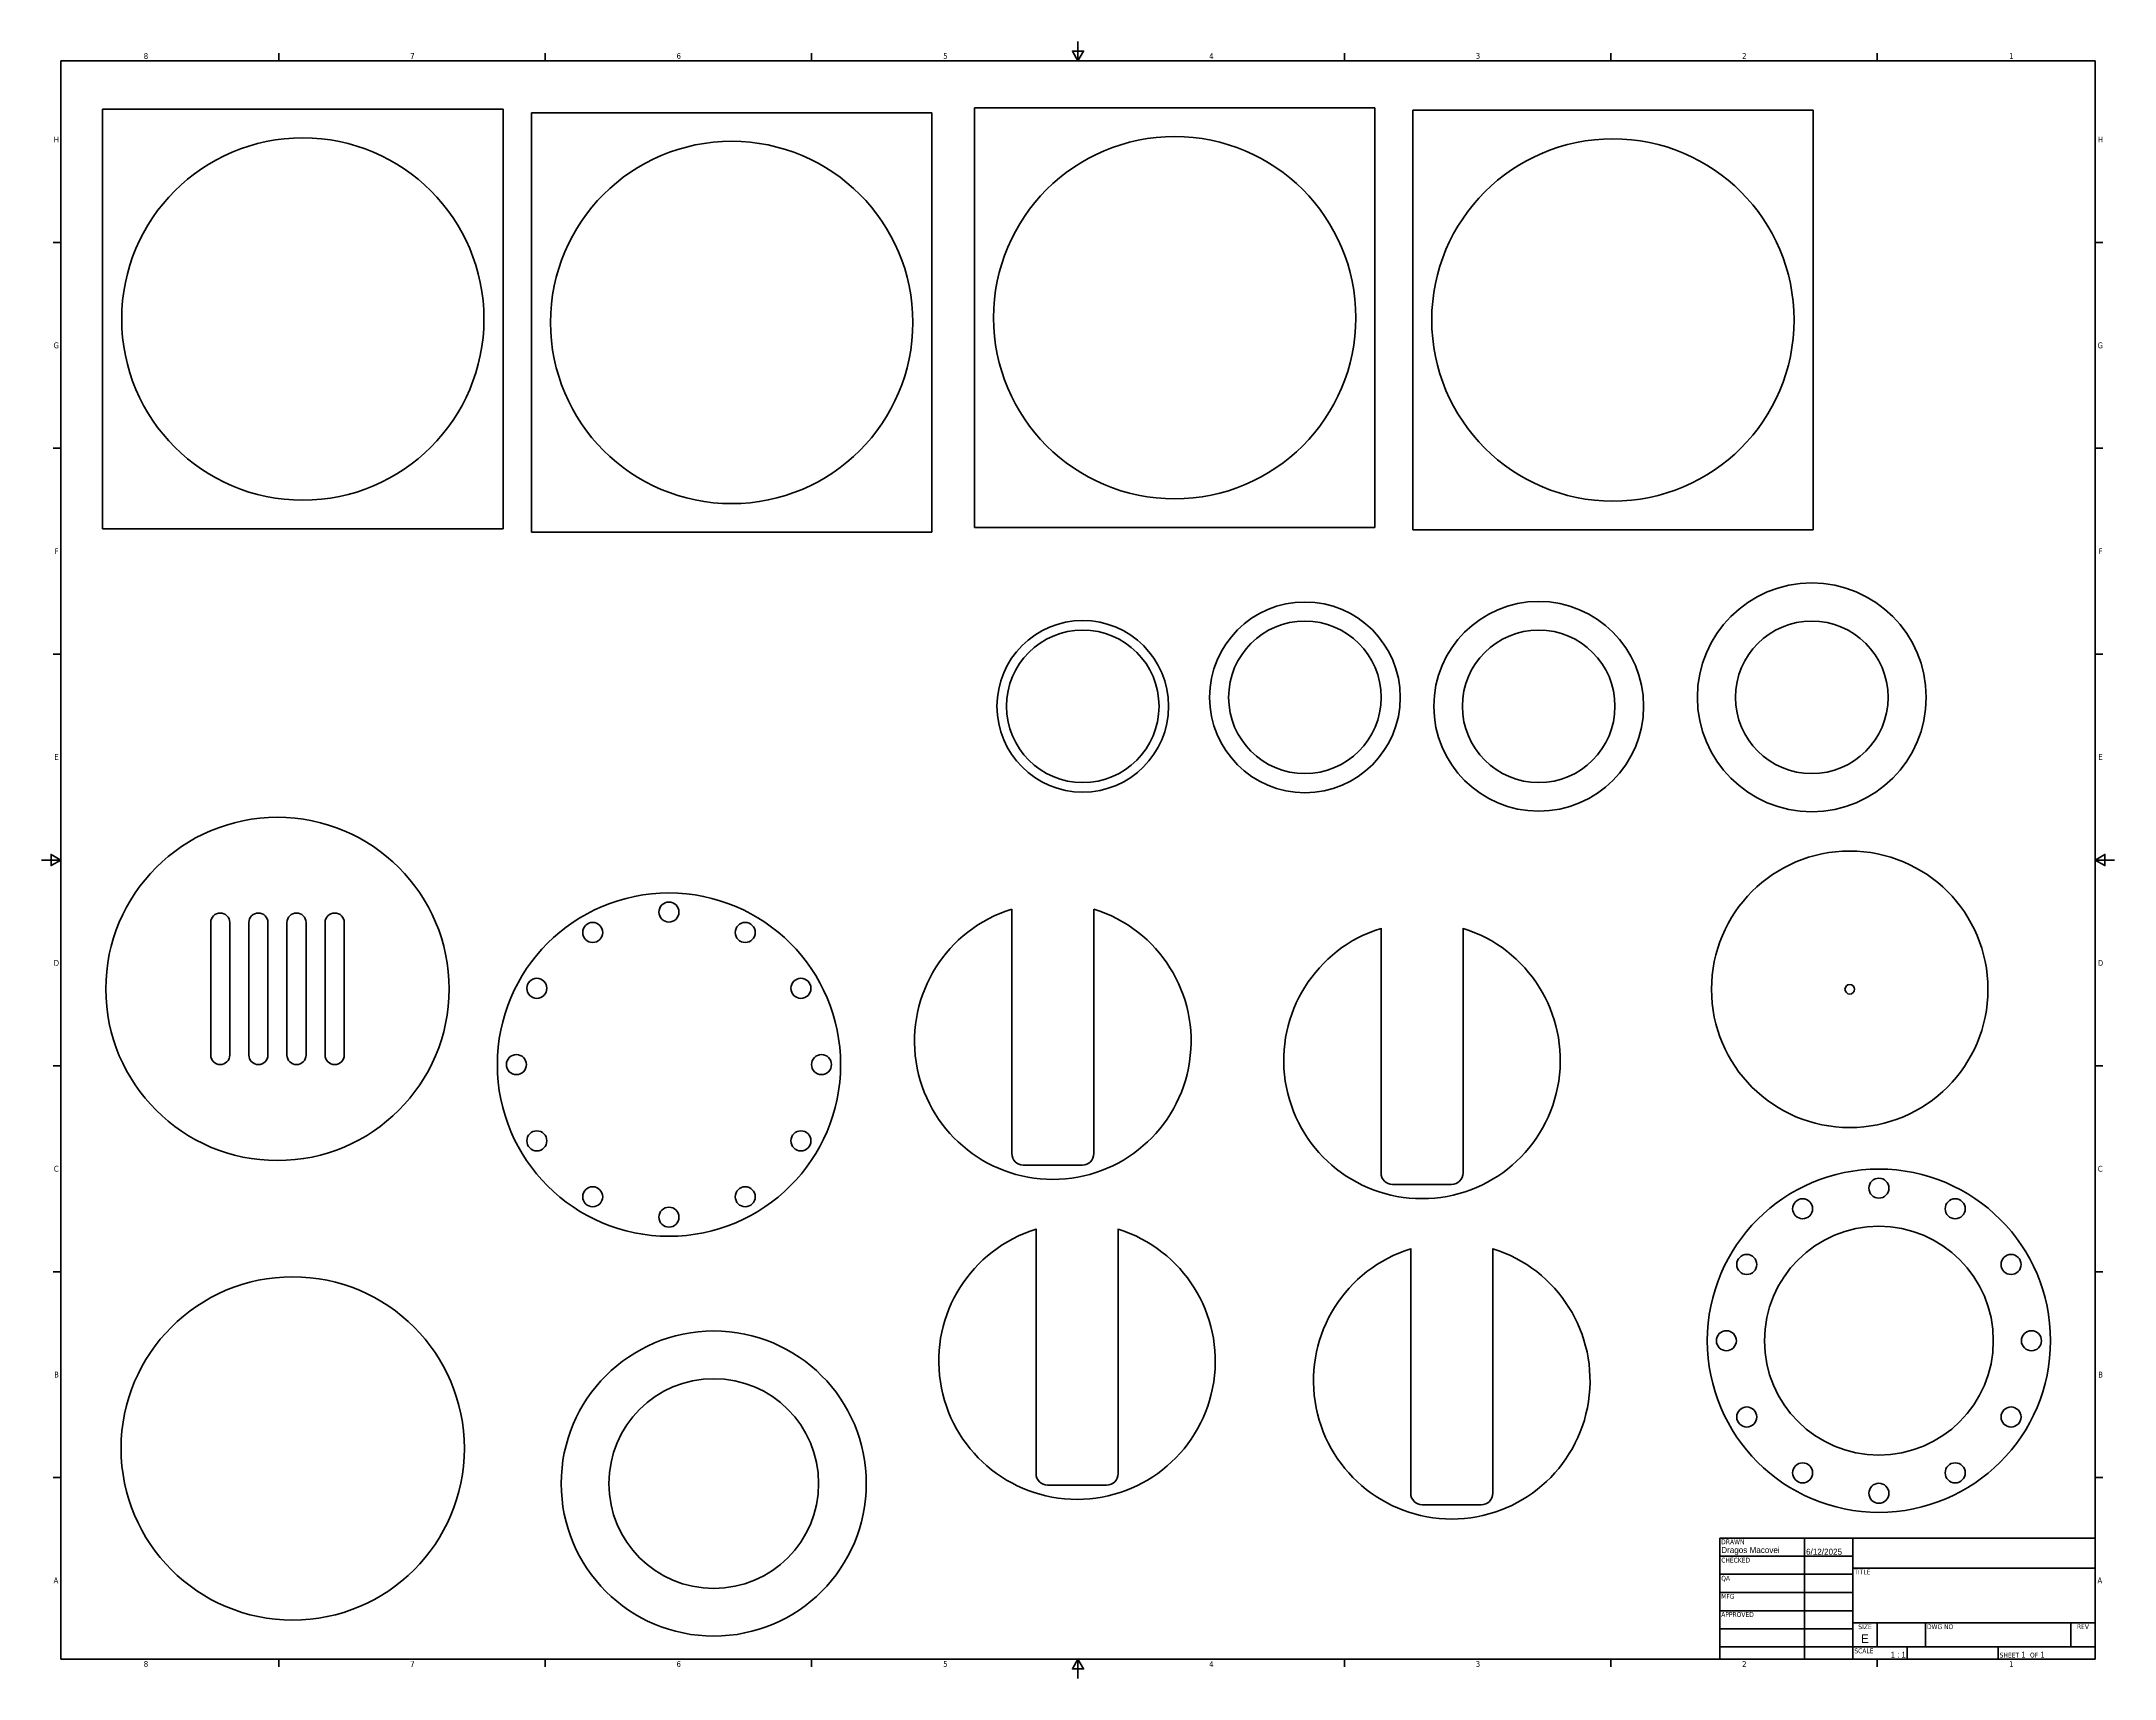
# Model space of a CAD drawing. Header units: millimetres. Extents: x 15 to 1102, y 3 to 861.
import ezdxf
from ezdxf.enums import TextEntityAlignment as Align

# ---------------------------------------------------------------- set-up
doc = ezdxf.new("R2018")
doc.units = ezdxf.units.MM
for name, color, linetype, lineweight in [('Border (ANSI)', 7, 'Continuous', 70), ('Title (ANSI)', 7, 'Continuous', 50), ('Visible (ANSI)', 7, 'Continuous', 50)]:
    doc.layers.add(name, color=color, linetype=linetype, lineweight=lineweight)
doc.styles.add('Note Text (ANSI)', font='tahoma.ttf')
doc.styles.add('Text Style30', font='tahoma.ttf')
doc.styles.add('Text Style38', font='tahoma.ttf')
doc.styles.add('Text Style39', font='tahoma.ttf')

# ---------------------------------------------------------------- blocks, each defined once
blk = doc.blocks.new('Borders Default Border')
at = {"layer": 'Border (ANSI)'}
for p, q in [((139.7, 850.9), (139.7, 855)), ((279.4, 850.9), (279.4, 855)), ((419.1, 850.9), (419.1, 855)), ((698.5, 850.9), (698.5, 855)), ((838.2, 850.9), (838.2, 855)), ((977.9, 850.9), (977.9, 855)), ((25.4, 755.7), (21.3, 755.7)), ((1092.2, 755.7), (1096.3, 755.7)), ((25.4, 647.7), (21.3, 647.7)), ((1092.2, 647.7), (1096.3, 647.7)), ((25.4, 539.7), (21.3, 539.7)), ((1092.2, 539.7), (1096.3, 539.7)), ((25.4, 323.8), (21.3, 323.8)), ((1092.2, 323.8), (1096.3, 323.8)), ((25.4, 215.9), (21.3, 215.9)), ((1092.2, 215.9), (1096.3, 215.9)), ((25.4, 108), (21.3, 108)), ((1092.2, 108), (1096.3, 108)), ((139.7, 12.7), (139.7, 8.6)), ((279.4, 12.7), (279.4, 8.6)), ((419.1, 12.7), (419.1, 8.6)), ((698.5, 12.7), (698.5, 8.6)), ((838.2, 12.7), (838.2, 8.6)), ((977.9, 12.7), (977.9, 8.6))]:
    blk.add_line(p, q, dxfattribs=at)
at = {"layer": 'Border (ANSI)', "flags": 128}
for points in [[(558.8, 861.1), (558.8, 850.9), (555.9, 856), (561.7, 856), (558.8, 850.9)], [(25.4, 12.7), (25.4, 850.9), (1092.2, 850.9), (1092.2, 12.7), (25.4, 12.7)], [(15.2, 431.8), (25.4, 431.8), (20.3, 434.7), (20.3, 428.9), (25.4, 431.8)], [(1102.4, 431.8), (1092.2, 431.8), (1097.3, 434.7), (1097.3, 428.9), (1092.2, 431.8)], [(558.8, 2.5), (558.8, 12.7), (555.9, 7.6), (561.7, 7.6), (558.8, 12.7)]]:
    blk.add_lwpolyline(points, dxfattribs=at)
at = {"layer": 'Border (ANSI)', "char_height": 3.05, "attachment_point": 7, "style": 'Note Text (ANSI)'}
for s, insert in [('8', (68.9, 851.8)), ('7', (208.6, 851.9)), ('6', (348.3, 851.9)), ('5', (488.1, 851.9)), ('4', (627.6, 851.9)), ('3', (767.4, 851.9)), ('2', (907.1, 851.9)), ('1', (1047.1, 851.9)), ('H', (21.7, 808.1)), ('H', (1093.6, 808.1)), ('G', (21.6, 700.1)), ('G', (1093.5, 700.1)), ('F', (22.1, 592.2)), ('F', (1094, 592.2)), ('E', (22, 484.3)), ('E', (1093.9, 484.3)), ('D', (21.7, 376.3)), ('D', (1093.6, 376.3)), ('C', (21.7, 268.3)), ('C', (1093.6, 268.3)), ('B', (21.9, 160.4)), ('B', (1093.8, 160.4)), ('A', (21.6, 52.5)), ('A', (1093.4, 52.5)), ('8', (68.9, 8.6)), ('7', (208.6, 8.6)), ('6', (348.3, 8.6)), ('5', (488.1, 8.6)), ('4', (627.6, 8.6)), ('3', (767.4, 8.6)), ('2', (907.1, 8.6)), ('1', (1047.1, 8.6))]:
    blk.add_mtext(s, dxfattribs=dict(at, insert=insert))
blk = doc.blocks.new('Title Blocks ANSI - Large')
at = {"layer": 'Title (ANSI)'}
for p, q in [((127, 189.2), (127, 125.7)), ((323.9, 189.2), (127, 189.2)), ((323.9, 125.7), (323.9, 189.2)), ((127, 125.7), (323.9, 125.7))]:
    blk.add_line(p, q, dxfattribs=at)
at = {"layer": 'Title (ANSI)', "lineweight": 35}
for p, q in [((171.5, 125.7), (171.5, 189.2)), ((196.9, 125.7), (196.9, 189.2)), ((127, 179.7), (196.9, 179.7)), ((127, 170.2), (196.9, 170.2)), ((196.9, 173.5), (323.9, 173.5)), ((127, 160.7), (196.9, 160.7)), ((127, 151.1), (196.9, 151.1)), ((127, 141.6), (196.9, 141.6)), ((323.9, 144.8), (196.9, 144.8)), ((209.6, 132.1), (209.6, 144.8)), ((235, 132.1), (235, 144.8)), ((311.2, 132.1), (311.2, 144.8)), ((196.9, 132.1), (127, 132.1)), ((323.9, 132.1), (196.9, 132.1)), ((225.3, 132.1), (225.3, 125.7)), ((273.1, 132.1), (273.1, 125.7))]:
    blk.add_line(p, q, dxfattribs=at)
at = {"layer": 'Title (ANSI)', "style": 'Text Style38'}
for s, p in [('DRAWN', (127.8, 188.5)), ('CHECKED', (127.8, 178.9)), ('QA', (127.8, 169.4)), ('TITLE', (197.6, 172.7)), ('MFG', (127.8, 159.9)), ('APPROVED', (127.8, 150.4)), ('DWG NO', (235.7, 144)), ('SCALE', (197.6, 131.3))]:
    blk.add_text(s, height=2.54, dxfattribs=at).set_placement(p, align=Align.TOP_LEFT)
for s, p in [('SIZE', (203.2, 144)), ('REV', (317.5, 144))]:
    blk.add_text(s, height=2.54, dxfattribs=at).set_placement(p, align=Align.TOP_CENTER)
at = {"layer": 'Title (ANSI)', "insert": (273.8, 126.5), "char_height": 3.048, "attachment_point": 7, "style": 'Note Text (ANSI)'}
blk.add_mtext('\\fTahoma|b0|i0;\\H2.5400;SHEET\\fTahoma|b0|i0;\\H3.0480; 1  \\fTahoma|b0|i0;\\H2.5400;OF\\fTahoma|b0|i0;\\H3.0480; 1 ', dxfattribs=at)
at = {"layer": 'Title (ANSI)'}
for tag, height, style, p in [('CHECKED_BY', 3.17, 'Text Style39', (127.8, 170.9)), ('AUTHOR', 3.17, 'Text Style39', (127.8, 180.5)), ('CHECKED_DATE', 3.17, 'Text Style39', (172.2, 170.9)), ('CREATION_DATE', 3.17, 'Text Style39', (172.2, 180.5)), ('MFG_APPROVED_BY', 3.17, 'Text Style39', (127.8, 151.9)), ('MFG_APPROVED_DATE', 3.17, 'Text Style39', (172.2, 151.9)), ('ENG_APPROVED_BY', 3.17, 'Text Style39', (127.8, 142.4)), ('ENG_APPROVAL_DATE', 3.17, 'Text Style39', (172.2, 142.4)), ('PART_NUMBER', 4.57, 'Text Style30', (235.7, 132.8))]:
    blk.add_attdef(tag, text='', height=height, dxfattribs=dict(at, style=style)).set_placement(p, align=Align.BOTTOM_LEFT)
for tag, height, style, p in [('COMPANY', 3.17, 'Text Style39', (260.4, 181.4)), ('Sheet_Size', 4.57, 'Text Style30', (203.2, 136.5)), ('REVISION_NUMBER', 3.17, 'Text Style39', (317.5, 136.5))]:
    blk.add_attdef(tag, text='', height=height, dxfattribs=dict(at, style=style)).set_placement(p, align=Align.MIDDLE_CENTER)
at = {"layer": 'Title (ANSI)', "style": 'Text Style30'}
blk.add_attdef('TITLE', text='', height=4.57, dxfattribs=at).set_placement((197.6, 158.1), align=Align.MIDDLE_LEFT)
at = {"layer": 'Title (ANSI)', "style": 'Note Text (ANSI)'}
blk.add_attdef('Initial_View_Scale', text='', height=3.05, dxfattribs=at).set_placement((224.5, 126.5), align=Align.BOTTOM_RIGHT)

msp = doc.modelspace()

# ---------------------------------------------------------------- linework, layer by layer
at = {"layer": 'Visible (ANSI)'}
for p, q in [((504.5, 826.2), (504.5, 606.2)), ((714.5, 826.2), (504.5, 826.2)), ((714.5, 606.2), (714.5, 826.2)), ((47.3, 825.5), (47.3, 605.5)), ((257.3, 825.5), (47.3, 825.5)), ((257.3, 605.5), (257.3, 825.5)), ((272.2, 823.7), (272.2, 603.7)), ((482.2, 823.7), (272.2, 823.7)), ((482.2, 603.7), (482.2, 823.7)), ((734.3, 825), (734.3, 605)), ((944.3, 825), (734.3, 825)), ((944.3, 605), (944.3, 825)), ((47.3, 605.5), (257.3, 605.5)), ((272.2, 603.7), (482.2, 603.7)), ((504.5, 606.2), (714.5, 606.2)), ((734.3, 605), (944.3, 605)), ((524.1, 277.8), (524.1, 406)), ((567.1, 406), (567.1, 277.8)), ((104, 329.5), (104, 399)), ((114, 399), (114, 329.5)), ((124, 329.5), (124, 399)), ((134, 399), (134, 329.5)), ((144, 329.5), (144, 399)), ((154, 399), (154, 329.5)), ((164, 329.5), (164, 399)), ((174, 399), (174, 329.5)), ((717.7, 267.7), (717.7, 396)), ((760.7, 396), (760.7, 267.7)), ((561.1, 271.8), (530.1, 271.8)), ((754.7, 261.7), (723.7, 261.7)), ((536.8, 110), (536.8, 238.3)), ((579.8, 238.3), (579.8, 110)), ((733.3, 99.7), (733.3, 228)), ((776.3, 228), (776.3, 99.7)), ((573.8, 104), (542.8, 104)), ((770.3, 93.7), (739.3, 93.7))]:
    msp.add_line(p, q, dxfattribs=at)
for centre, radius in [((152.3, 715.5), 95), ((377.2, 713.7), 95), ((609.5, 716.2), 95), ((839.3, 715), 95), ((943.6, 517.1), 60), ((677.8, 517.1), 50), ((800.4, 512.4), 55), ((561.3, 512.4), 45), ((677.8, 517.1), 40), ((943.6, 517.1), 40), ((561.3, 512.4), 40), ((800.4, 512.4), 40), ((139, 364.2), 90), ((963.5, 364), 72.5), ((344.3, 324.5), 90), ((344.3, 404.5), 5.25), ((304.3, 393.8), 5.25), ((384.3, 393.8), 5.25), ((275, 364.5), 5.25), ((413.5, 364.5), 5.25), ((963.5, 364), 2.5), ((264.3, 324.5), 5.25), ((424.3, 324.5), 5.25), ((275, 284.5), 5.25), ((413.5, 284.5), 5.25), ((978.8, 179.7), 90), ((978.8, 259.7), 5.25), ((304.3, 255.2), 5.25), ((384.3, 255.2), 5.25), ((938.8, 248.9), 5.25), ((1018.8, 248.9), 5.25), ((344.3, 244.5), 5.25), ((978.8, 179.7), 60), ((909.5, 219.7), 5.25), ((1048.1, 219.7), 5.25), ((147, 123.2), 90), ((367.8, 104.8), 80), ((898.8, 179.7), 5.25), ((1058.8, 179.7), 5.25), ((367.8, 104.8), 55), ((909.5, 139.7), 5.25), ((1048.1, 139.7), 5.25), ((938.8, 110.4), 5.25), ((1018.8, 110.4), 5.25), ((978.8, 99.7), 5.25)]:
    msp.add_circle(centre, radius, dxfattribs=at)
for centre, radius, start, end in [((109, 399), 5, 0, 180), ((129, 399), 5, 0, 180), ((149, 399), 5, 0, 180), ((169, 399), 5, 0, 180), ((545.6, 336.8), 72.5, 107.2506, 72.7494), ((739.2, 326.7), 72.5, 107.2506, 72.7494), ((109, 329.5), 5, 180, 0), ((129, 329.5), 5, 180, 0), ((149, 329.5), 5, 180, 0), ((169, 329.5), 5, 180, 0), ((530.1, 277.8), 6, 180, 270), ((561.1, 277.8), 6, 270, 0), ((723.7, 267.7), 6, 180, 270), ((754.7, 267.7), 6, 270, 0), ((558.3, 169), 72.5, 107.2506, 72.7494), ((754.8, 158.7), 72.5, 107.2506, 72.7494), ((542.8, 110), 6, 180, 270), ((573.8, 110), 6, 270, 0), ((739.3, 99.7), 6, 180, 270), ((770.3, 99.7), 6, 270, 0)]:
    msp.add_arc(centre, radius, start, end, dxfattribs=at)

# ---------------------------------------------------------------- block references
msp.add_blockref('Borders Default Border', (0, 0))
ref = msp.add_blockref('Title Blocks ANSI - Large', (768.3, -113))
lines = msp.add_mtext('Dragos Macovei', dxfattribs={"layer": 'Title (ANSI)', "insert": (896.1, 67.4), "char_height": 3.175, "attachment_point": 7, "style": 'Text Style39'})
ref.add_attrib('AUTHOR', '', (896.1, 67.4)).embed_mtext(lines)
lines = msp.add_mtext('6/12/2025', dxfattribs={"layer": 'Title (ANSI)', "insert": (940.6, 67.4), "char_height": 3.17, "attachment_point": 7, "style": 'Text Style39'})
ref.add_attrib('CREATION_DATE', '', (940.6, 67.4)).embed_mtext(lines)
lines = msp.add_mtext('E', dxfattribs={"layer": 'Title (ANSI)', "insert": (971.5, 23.5), "char_height": 4.57, "width": 12.7, "attachment_point": 5, "style": 'Text Style30'})
ref.add_attrib('Sheet_Size', '', (971.5, 23.5)).embed_mtext(lines)
lines = msp.add_mtext('1 : 1', dxfattribs={"layer": 'Title (ANSI)', "insert": (992.9, 13.5), "char_height": 3.05, "attachment_point": 9, "style": 'Note Text (ANSI)'})
ref.add_attrib('Initial_View_Scale', '', (992.9, 13.5)).embed_mtext(lines)

doc.saveas('drawing.dxf')
